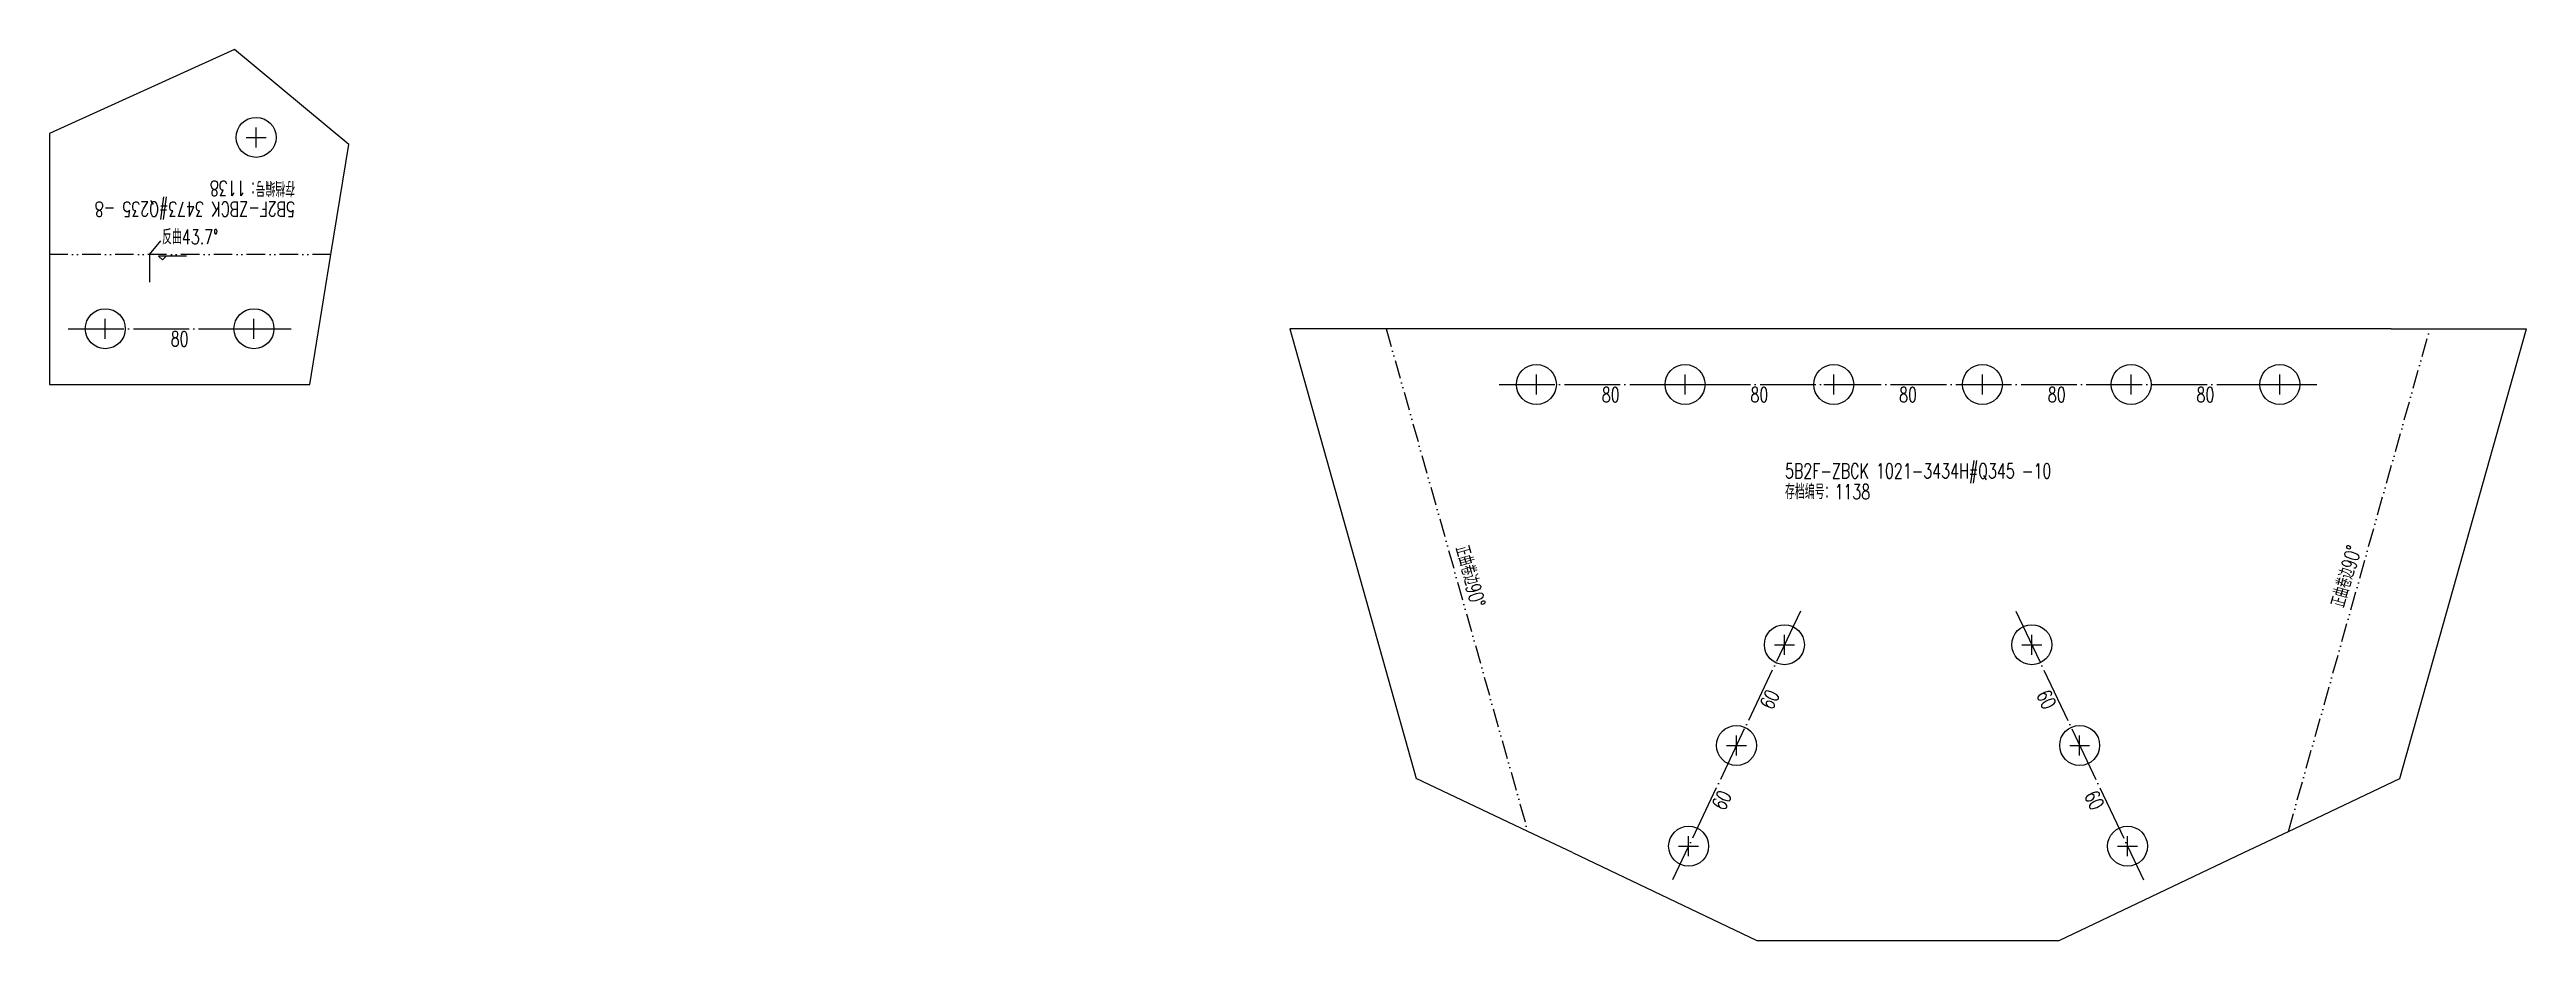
# Model space of a CAD drawing. Header units: millimetres. Extents: x -164 to 144402, y -33030 to 11430.
# Drawn here: x 18079 to 19412, y -33030 to -32551 of the extents above; entities that cross this region are included whole.
import ezdxf
from ezdxf.enums import TextEntityAlignment as Align

# ---------------------------------------------------------------- set-up
doc = ezdxf.new("R2010")
doc.units = ezdxf.units.MM
doc.header["$LTSCALE"] = 20
doc.linetypes.add('DASHDOT2X', pattern=[1.75, 1.5, -0.125, 0, -0.125])
doc.linetypes.add('DIVIDE', pattern=[0.875, 0.5, -0.125, 0, -0.125, 0, -0.125])
for name, color, linetype, lineweight in [('1', 7, 'Continuous', 25), ('11', 3, 'Continuous', 13), ('12', 7, 'Continuous', 13), ('5', 1, 'Continuous', 13), ('7', 2, 'DASHDOT2X', 13), ('8', 3, 'DIVIDE', 13)]:
    doc.layers.add(name, color=color, linetype=linetype, lineweight=lineweight)
doc.styles.get("Standard").update_dxf_attribs({"font": 'simplex', "width": 0.7, "bigfont": 'gbhzfs.shx'})

msp = doc.modelspace()

# ---------------------------------------------------------------- texts
at = {"layer": '11', "width": 0.7}
for p in [(18149.074, -32702.558), (18919.074, -32732.558), (18999.074, -32732.558), (19079.074, -32732.558), (19159.074, -32732.558), (19239.074, -32732.558)]:
    msp.add_text('80', height=8, dxfattribs=at).set_placement(p, align=Align.TOP_CENTER)
for rotation, p in [(64.57053, (19000.99, -32898.778)), (295.42947, (19157.158, -32898.778)), (64.57053, (18975.226, -32952.965)), (295.42947, (19182.922, -32952.965))]:
    msp.add_text('60', height=8, rotation=rotation, dxfattribs=at).set_placement(p, align=Align.TOP_CENTER)
at = {"layer": '12', "width": 0.7}
for s, p in [('存档编号：1138 ', (18211.178, -32619.172)), ('5B2F-ZBCK 3473#Q235 -8 ', (18211.178, -32630.372))]:
    msp.add_text(s, height=8, rotation=180, dxfattribs=at).set_placement(p, align=Align.BOTTOM_LEFT)
msp.add_text('反曲43.7°', height=8, dxfattribs=at).set_placement((18154.791, -32658.058), align=Align.BOTTOM_CENTER)
for s, p in [('存档编号：1138 ', (19012.858, -32795.164)), ('5B2F-ZBCK 1021-3434H#Q345 -10 ', (19012.858, -32783.964))]:
    msp.add_text(s, height=8, dxfattribs=at).set_placement(p, align=Align.BOTTOM_LEFT)
for rotation, p in [(285.726773, (18837.334, -32836)), (74.273227, (19320.814, -32836))]:
    msp.add_text('正曲卷边90°', height=8, rotation=rotation, dxfattribs=at).set_placement(p, align=Align.BOTTOM_CENTER)

# ---------------------------------------------------------------- blocks, each defined once
blk = doc.blocks.new('M20')
for p, q in [((-0.5, 0), (0.5, 0)), ((0, -0.5), (0, 0.5))]:
    blk.add_line(p, q)
blk.add_circle((0, 0), 1)

# ---------------------------------------------------------------- linework, layer by layer
at = {"layer": '1'}
for p, q in [((18178.625, -32550.896), (18079.074, -32596.058)), ((18240.148, -32602.032), (18178.625, -32550.896)), ((18079.074, -32596.058), (18079.074, -32661.058)), ((18230.507, -32661.058), (18240.148, -32602.032)), ((18079.074, -32661.058), (18079.074, -32731.058)), ((18219.074, -32731.058), (18230.507, -32661.058)), ((18798.296, -32701.058), (18746.352, -32701.058)), ((18746.352, -32701.058), (18814.472, -32942.969)), ((18819.074, -32701.058), (18798.296, -32701.058)), ((19339.074, -32701.058), (18819.074, -32701.058)), ((19339.074, -32701.058), (19359.852, -32701.058)), ((19343.676, -32942.969), (19411.796, -32701.058)), ((19359.852, -32701.058), (19411.796, -32701.058)), ((18079.074, -32731.058), (18219.074, -32731.058)), ((18874.446, -32971.485), (18814.472, -32942.969)), ((19283.702, -32971.485), (19343.676, -32942.969)), ((18898.436, -32982.891), (18874.446, -32971.485)), ((19259.712, -32982.891), (19283.702, -32971.485)), ((18898.436, -32982.891), (18997.778, -33030.125)), ((19160.37, -33030.125), (19259.712, -32982.891)), ((18997.778, -33030.125), (19160.37, -33030.125))]:
    msp.add_line(p, q, dxfattribs=at)
at = {"layer": '12'}
for p, q in [((18132.791, -32661.058), (18138.969, -32653.831)), ((18132.791, -32661.058), (18132.791, -32676.058)), ((18137.791, -32662.058), (18139.791, -32664.058)), ((18152.791, -32662.058), (18137.791, -32662.058)), ((18139.791, -32664.058), (18141.791, -32662.058))]:
    msp.add_line(p, q, dxfattribs=at)
at = {"layer": '7'}
for p, q in [((18089.074, -32701.058), (18209.074, -32701.058)), ((18859.074, -32731.058), (19299.074, -32731.058)), ((19021.105, -32852.978), (18952.401, -32997.477)), ((19137.043, -32852.978), (19205.747, -32997.477))]:
    msp.add_line(p, q, dxfattribs=at)
at = {"layer": '8'}
for p, q in [((18230.507, -32661.058), (18079.074, -32661.058)), ((18798.296, -32701.058), (18874.446, -32971.485)), ((19283.702, -32971.485), (19359.852, -32701.058))]:
    msp.add_line(p, q, dxfattribs=at)

# ---------------------------------------------------------------- block references
at = {"layer": '5', "xscale": 10.75, "yscale": 10.75, "zscale": 10.75}
for p in [(18190.217, -32598.157), (18109.074, -32701.058), (18189.074, -32701.058), (18879.074, -32731.058), (18959.074, -32731.058), (19039.074, -32731.058), (19119.074, -32731.058), (19199.074, -32731.058), (19279.074, -32731.058), (19012.517, -32871.041), (19145.631, -32871.041), (18986.753, -32925.228), (19171.395, -32925.228), (18960.989, -32979.414), (19197.159, -32979.414)]:
    msp.add_blockref('M20', p, dxfattribs=at)

msp.set_redraw_order([(e.dxf.handle, doc.entitydb.next_handle()) for e in msp.query("TEXT MTEXT ATTDEF DIMENSION ARC_DIMENSION")])  # texts and dimensions are drawn at this point

doc.saveas('drawing.dxf')
